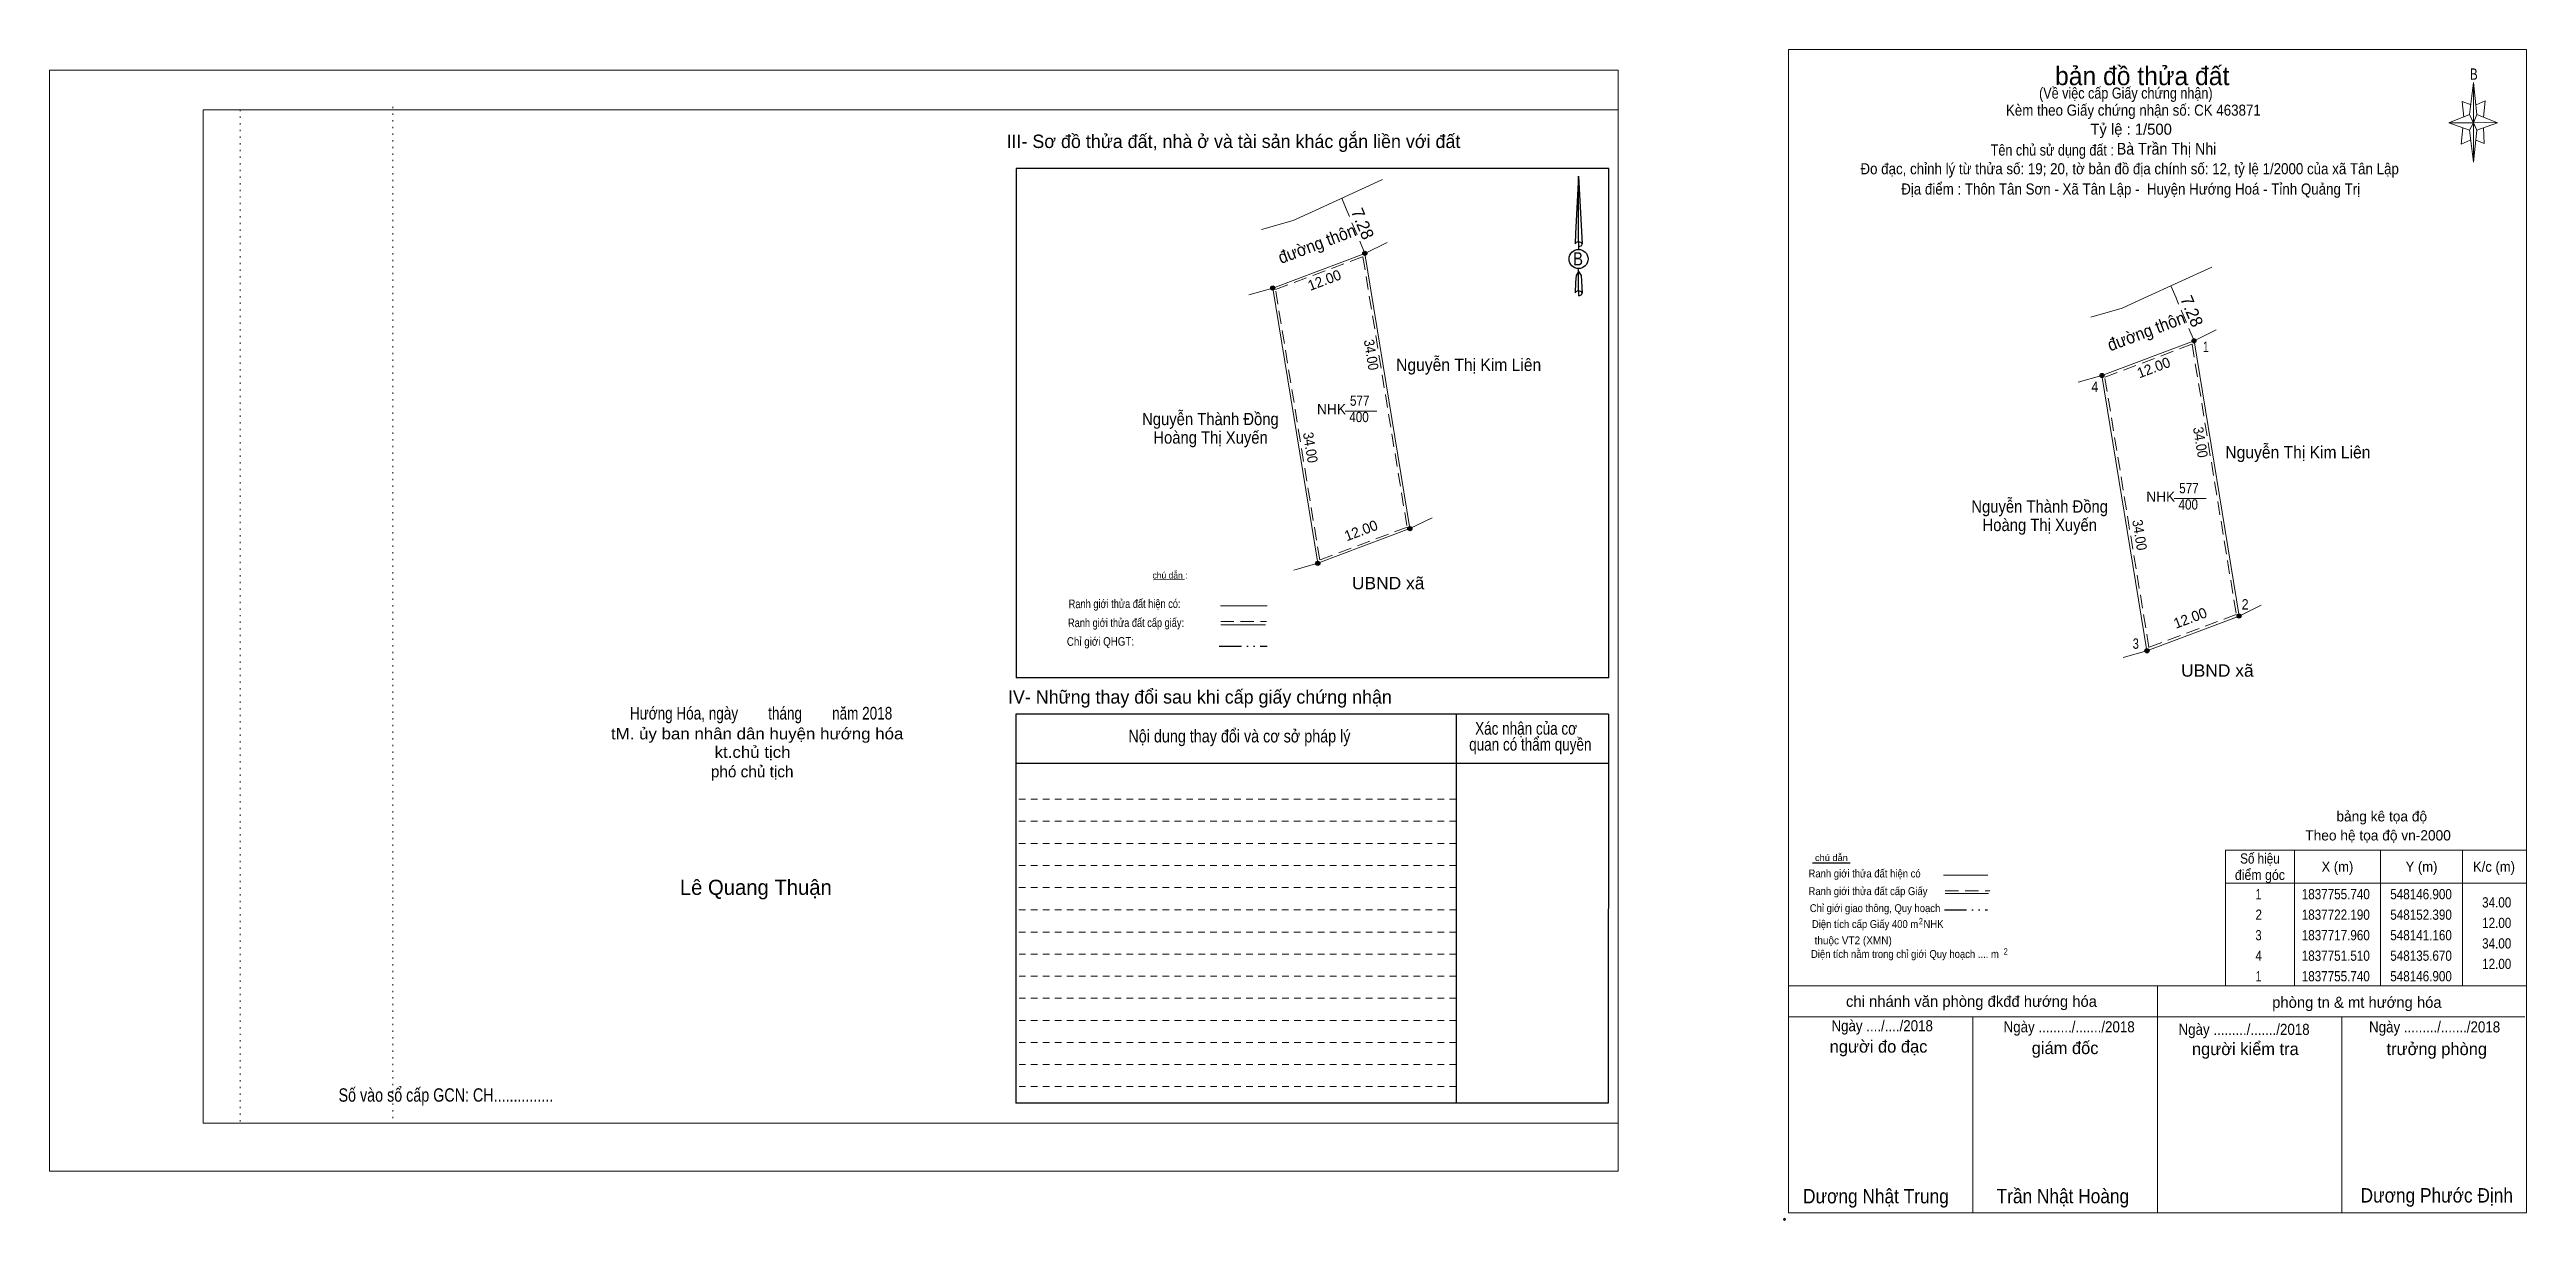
# Model space of a CAD drawing. Header units: metres. Extents: x 547712 to 548210, y 1837665 to 1837824.
# Drawn here: x 547711.7 to 548013.7, y 1837664.5 to 1837807.2 of the extents above; entities that cross this region are included whole.
import ezdxf
from ezdxf.enums import TextEntityAlignment as Align

# ---------------------------------------------------------------- set-up
doc = ezdxf.new("R2010")
doc.units = ezdxf.units.M
doc.header["$LTSCALE"] = 0.54
doc.header["$PDMODE"] = 32
doc.header["$PDSIZE"] = 0.27
for name, pattern in [('DASH_DOUBLE_DOT', [9.2, 5, -1.2, 0.3, -1.2, 0.3, -1.2]), ('DOTTED', [1.5, 0.3, -1.2]), ('MEDIUM_DASHED', [4.5, 3, -1.5]), ('SHORT_DASHED', [2.7, 1.5, -1.2])]:
    doc.linetypes.add(name, pattern=pattern)
for name, color, linetype, lineweight in [('1', 7, 'Continuous', 13), ('16', 7, 'Continuous', 25), ('18', 7, 'Continuous', 25), ('28', 7, 'SHORT_DASHED', 13), ('4', 7, 'Continuous', 13), ('5', 7, 'DASH_DOUBLE_DOT', 13), ('55', 7, 'Continuous', 13), ('63', 7, 'Continuous', 13), ('7', 7, 'Continuous', 13)]:
    doc.layers.add(name, color=color, linetype=linetype, lineweight=lineweight)

msp = doc.modelspace()

# ---------------------------------------------------------------- texts
at = {"layer": '16', "width": 0.8}
for p in [(547939.9, 1837700.61), (547950.24, 1837696.91)]:
    msp.add_text('2', height=0.8, dxfattribs=at).set_placement(p, align=Align.CENTER)
at = {"layer": '18'}
for s, height, width, p in [('B', 1.61, 0.85, (547898.09, 1837780.94)), ('Hướng Hóa, ngày        tháng        năm 2018', 1.542, 0.8, (547798.48, 1837725.59)), ('tM. ủy ban nhân dân huyện hướng hóa', 1.398, 1.1, (547798.005, 1837723.17)), ('kt.chủ tịch', 1.398, 1.1, (547797.445, 1837720.92)), ('Số vào sổ cấp GCN: CH...............', 1.631, 0.8, (547760.05, 1837679.01))]:
    msp.add_text(s, height=height, dxfattribs=dict(at, width=width)).set_placement(p, align=Align.CENTER)
for s, height, p in [('phó chủ tịch', 1.398, (547797.395, 1837718.55)), ('Lê Quang Thuận', 1.845, (547797.84, 1837704.22))]:
    msp.add_text(s, height=height, dxfattribs=at).set_placement(p, align=Align.CENTER)
at = {"layer": '28'}
for s, p in [('III- Sơ đồ thửa đất, nhà ở và tài sản khác gắn liền với đất', (547856.08, 1837795.25)), ('IV- Những thay đổi sau khi cấp giấy chứng nhận', (547851.99, 1837727.53))]:
    msp.add_text(s, height=1.631, dxfattribs=at).set_placement(p, align=Align.CENTER)
for s, width, p in [('Xác nhận của cơ', 0.8, (547891.76, 1837723.74)), ('Nội dung thay đổi và cơ sở pháp lý', 0.85, (547856.81, 1837722.8)), (' quan có thẩm quyền', 0.8, (547892.05, 1837721.8))]:
    msp.add_text(s, height=1.538, dxfattribs=dict(at, width=width)).set_placement(p, align=Align.CENTER)
at = {"layer": '4'}
msp.add_text('7.28', height=1.5, rotation=292.77, dxfattribs=at).set_placement((547870.38, 1837787.53))
at = {"layer": '4', "width": 0.95}
msp.add_text('đường thôn', height=1.5, rotation=20.64, dxfattribs=at).set_placement((547861.88, 1837781.11))
at = {"layer": '4'}
for p in [(547867.3897, 1837778.5631), (547871.8497, 1837748.0431)]:
    msp.add_text('12.00', height=1.25, rotation=20.64, dxfattribs=at).set_placement(p, align=Align.CENTER)
at = {"layer": '4', "width": 0.9}
for p in [(547872.2699, 1837769.9459), (547864.8499, 1837758.6459)]:
    msp.add_text('34.00', height=1.25, rotation=279.293, dxfattribs=at).set_placement(p, align=Align.CENTER)
at = {"layer": '4'}
for s, height, width, p in [('Nguyễn Thị Kim Liên', 1.5, 0.95, (547884.76, 1837768.08)), ('577', 1.25, 0.85, (547871.475, 1837763.83)), ('Nguyễn Thành Đồng', 1.5, 0.9, (547853.27, 1837761.47)), ('400', 1.25, 0.85, (547871.39, 1837761.84)), ('Hoàng Thị Xuyến', 1.5, 0.9, (547853.285, 1837759.22)), ('UBND xã', 1.511, 1.05, (547874.945, 1837741.47))]:
    msp.add_text(s, height=height, dxfattribs=dict(at, width=width)).set_placement(p, align=Align.CENTER)
msp.add_text('NHK', height=1.25, dxfattribs=at).set_placement((547868.035, 1837762.79), align=Align.CENTER)
at = {"layer": '5'}
for s, height, width, p in [('Ranh giới thửa đất hiện có ', 0.96, 0.9, (547933.195, 1837706.34)), ('chú dẫn', 0.7999, 1.05, (547928.99, 1837708.34)), ('Ranh giới thửa đất cấp Giấy', 0.96, 0.9, (547933.45, 1837704.19)), ('Chỉ giới giao thông, Quy hoạch', 0.96, 0.9, (547934.31, 1837702.12)), ('Diện tích cấp Giấy 400 m  NHK', 0.96, 0.9, (547934.635, 1837700.18)), ('thuộc VT2 (XMN)', 0.96, 0.95, (547931.645, 1837698.19)), ('Diện tích nằm trong chỉ giới Quy hoạch .... m', 0.96, 0.9, (547937.955, 1837696.53))]:
    msp.add_text(s, height=height, dxfattribs=dict(at, width=width)).set_placement(p, align=Align.CENTER)
at = {"layer": '55'}
for s, height, width, p in [('Ranh giới thửa đất hiện có:', 1.052, 0.8, (547842.8088, 1837739.1764)), ('Ranh giới thửa đất cấp giấy:', 1.048, 0.8, (547842.9838, 1837736.8669)), ('Chỉ giới QHGT:', 1.048, 0.85, (547839.8638, 1837734.5797))]:
    msp.add_text(s, height=height, rotation=0.135, dxfattribs=dict(at, width=width)).set_placement(p, align=Align.CENTER)
at = {"layer": '63'}
for s, width, p in [('điểm góc', 0.9, (547981.24, 1837706.03)), ('Số hiệu', 0.85, (547981.24, 1837708.03)), ('X (m)', 0.95, (547990.69, 1837707.03)), ('Y (m)', 0.95, (548000.945, 1837707.03)), ('K/c (m)', 0.95, (548009.785, 1837707.03)), (' 1', 0.75, (547980.89, 1837703.68)), ('1837755.740', 0.85, (547990.49, 1837703.68)), ('548146.900', 0.85, (548000.89, 1837703.68)), (' 2', 0.85, (547980.895, 1837701.18)), ('1837722.190', 0.85, (547990.49, 1837701.18)), ('548152.390', 0.85, (548000.89, 1837701.18)), (' 3', 0.8, (547980.885, 1837698.68)), ('1837717.960', 0.85, (547990.49, 1837698.68)), ('548141.160', 0.85, (548000.89, 1837698.68)), (' 4', 0.85, (547980.89, 1837696.18)), ('1837751.510', 0.85, (547990.49, 1837696.18)), ('548135.670', 0.85, (548000.89, 1837696.18)), (' 1', 0.75, (547980.89, 1837693.68)), ('1837755.740', 0.85, (547990.49, 1837693.68)), ('548146.900', 0.85, (548000.89, 1837693.68))]:
    msp.add_text(s, height=1.25, dxfattribs=dict(at, width=width)).set_placement(p, align=Align.CENTER)
at = {"layer": '63', "width": 0.85}
for s, p in [('34.00', (548011.89, 1837702.68)), ('12.00', (548011.89, 1837700.18)), ('34.00', (548011.89, 1837697.68)), ('12.00', (548011.89, 1837695.18))]:
    msp.add_text(s, height=1.25, dxfattribs=at).set_placement(p, align=Align.RIGHT)
at = {"layer": '7'}
for s, height, p in [('bản đồ thửa đất', 2.25, (547966.885, 1837802.91)), ('Tỷ lệ : 1/500', 1.35, (547965.535, 1837796.87)), ('NHK', 1.25, (547969.145, 1837752.13)), ('bảng kê tọa độ', 1.25, (547996.095, 1837713.17)), ('Theo hệ tọa độ vn-2000', 1.25, (547995.645, 1837710.85)), ('chi nhánh văn phòng đkđđ hướng hóa', 1.35, (547946.07, 1837690.57)), ('phòng tn & mt hướng hóa', 1.35, (547993.065, 1837690.45)), ('người đo đạc', 1.5, (547934.735, 1837684.99)), ('giám đốc', 1.5, (547957.485, 1837684.81)), ('người kiểm tra', 1.5, (547979.465, 1837684.69)), ('trưởng phòng', 1.5, (548002.805, 1837684.69))]:
    msp.add_text(s, height=height, dxfattribs=at).set_placement(p, align=Align.CENTER)
for s, height, width, p in [('B', 1.378, 0.75, (548007.325, 1837803.57)), ('(Về việc cấp Giấy chứng nhận)', 1.35, 0.85, (547964.89, 1837801.27)), ('Kèm theo Giấy chứng nhận số: CK 463871', 1.35, 0.9, (547965.81, 1837799.19)), ('Tên chủ sử dụng đất :', 1.35, 0.85, (547955.925, 1837794.33)), ('Đo đạc, chỉnh lý từ thửa số: 19; 20, tờ bản đồ địa chính số: 12, tỷ lệ 1/2000 của xã Tân Lập', 1.35, 0.9, (547965.355, 1837792.05)), ('Địa điểm : Thôn Tân Sơn - Xã Tân Lập -  Huyện Hướng Hoá - Tỉnh Quảng Trị ', 1.35, 0.9, (547965.705, 1837789.58)), ('1', 1.259, 0.75, (547974.64, 1837770.38)), ('4', 1.259, 0.9, (547961.11, 1837765.53)), ('Nguyễn Thị Kim Liên', 1.5, 0.95, (547985.87, 1837757.42)), ('Nguyễn Thành Đồng', 1.5, 0.9, (547954.38, 1837750.81)), ('400', 1.25, 0.85, (547972.5, 1837751.18)), ('577', 1.25, 0.85, (547972.585, 1837753.17)), ('Hoàng Thị Xuyến', 1.5, 0.9, (547954.395, 1837748.56)), ('2', 1.259, 0.9, (547979.435, 1837739)), ('3', 1.259, 0.8, (547966.105, 1837734.21)), ('UBND xã', 1.511, 1.05, (547976.055, 1837730.81)), ('Ngày ..../..../2018', 1.35, 0.9, (547935.18, 1837687.59)), ('Ngày ........./......./2018', 1.35, 0.9, (547957.98, 1837687.46)), ('Ngày ........./......./2018', 1.35, 0.9, (547979.31, 1837687.15)), ('Ngày ........./......./2018', 1.35, 0.9, (548002.54, 1837687.45)), ('Dương Nhật Trung', 1.75, 0.9, (547934.42, 1837666.62)), ('Trần Nhật Hoàng', 1.75, 0.9, (547957.215, 1837666.63)), ('Dương Phước Định', 1.75, 0.9, (548002.805, 1837666.72))]:
    msp.add_text(s, height=height, dxfattribs=dict(at, width=width)).set_placement(p, align=Align.CENTER)
at = {"layer": '7', "width": 0.9}
msp.add_text('Bà Trần Thị Nhi', height=1.44, dxfattribs=at).set_placement((547963.79, 1837794.44))
at = {"layer": '7'}
msp.add_text('7.28', height=1.5, rotation=292.77, dxfattribs=at).set_placement((547971.49, 1837776.87))
at = {"layer": '7', "width": 0.95}
msp.add_text('đường thôn', height=1.5, rotation=20.64, dxfattribs=at).set_placement((547962.99, 1837770.45))
at = {"layer": '7'}
for s, height, rotation, p in [('12.00', 1.25, 20.64, (547968.4997, 1837767.9031)), ('chú dẫn :', 0.7747, 359.974, (547848.3448, 1837742.7789)), ('12.00', 1.25, 20.64, (547972.9597, 1837737.3831))]:
    msp.add_text(s, height=height, rotation=rotation, dxfattribs=at).set_placement(p, align=Align.CENTER)
at = {"layer": '7', "width": 0.9}
for p in [(547973.3799, 1837759.2859), (547965.9599, 1837747.9859)]:
    msp.add_text('34.00', height=1.25, rotation=279.293, dxfattribs=at).set_placement(p, align=Align.CENTER)

# ---------------------------------------------------------------- hatches: boundary and pattern name
at = {"layer": '4'}
for points in [[(547872.3519, 1837782.41, 1), (547871.8481, 1837782.41, 1)], [(547861.1219, 1837778.18, 1), (547860.6181, 1837778.18, 1)], [(547877.8419, 1837748.86, 1), (547877.3381, 1837748.86, 1)], [(547866.6119, 1837744.63, 1), (547866.1081, 1837744.63, 1)], [(547866.6119, 1837744.63, 1), (547866.1081, 1837744.63, 1)]]:
    msp.add_hatch(color=256, dxfattribs=at).paths.add_polyline_path(points)
at = {"layer": '7'}
for points in [[(547973.4619, 1837771.75, 1), (547972.9581, 1837771.75, 1)], [(547962.2319, 1837767.52, 1), (547961.7281, 1837767.52, 1)], [(547978.9519, 1837738.2, 1), (547978.4481, 1837738.2, 1)], [(547967.7219, 1837733.97, 1), (547967.2181, 1837733.97, 1)], [(547967.7219, 1837733.97, 1), (547967.2181, 1837733.97, 1)]]:
    msp.add_hatch(color=256, dxfattribs=at).paths.add_polyline_path(points)

# ---------------------------------------------------------------- linework, layer by layer
at = {"layer": '1'}
for p, q in [((547730.47, 1837799.89), (547902.98, 1837799.89)), ((547730.47, 1837676.41), (547730.47, 1837799.89)), ((547902.98, 1837799.89), (547902.98, 1837675.37)), ((547730.47, 1837676.41), (547902.98, 1837676.41))]:
    msp.add_line(p, q, dxfattribs=at)
at = {"layer": '1', "linetype": 'DOTTED'}
for p, q in [((547734.95, 1837799.89), (547734.95, 1837676.41)), ((547753.56, 1837800.27), (547753.56, 1837676.77))]:
    msp.add_line(p, q, dxfattribs=at)
at = {"layer": '1'}
msp.add_lwpolyline([(547711.72, 1837670.54), (547902.98, 1837670.54), (547902.98, 1837804.75), (547711.72, 1837804.75)], close=True, dxfattribs=at)
msp.add_lwpolyline([(547737.46, 1837799.89), (547902.98, 1837799.89), (547902.98, 1837676.41), (547737.46, 1837676.41)], dxfattribs=at)
at = {"layer": '16'}
msp.add_line((547931.29, 1837708.1), (547926.67, 1837708.1), dxfattribs=at)
at = {"layer": '18'}
for p, q in [((547898.15, 1837791.8), (547898.6, 1837783.57)), ((547898.15, 1837791.8), (547898.6, 1837783.57)), ((547898.15, 1837791.8), (547898.6, 1837783.57)), ((547897.8, 1837784.82), (547897.74, 1837783.58)), ((547898.15, 1837783.8), (547898.15, 1837783.51)), ((547898.15, 1837783.51), (547898.15, 1837783.29)), ((547898.15, 1837783.29), (547898.15, 1837782.95)), ((547898.15, 1837783.29), (547898.15, 1837782.95)), ((547898.15, 1837783.29), (547898.15, 1837782.95)), ((547898.6, 1837783.57), (547898.6, 1837783.58)), ((547898.15, 1837780.18), (547898.15, 1837780.53)), ((547898.15, 1837780.18), (547898.15, 1837780.53)), ((547898.15, 1837780.18), (547898.15, 1837780.53)), ((547898.15, 1837780.18), (547898.46, 1837779.73)), ((547898.15, 1837780.18), (547898.46, 1837779.73)), ((547898.15, 1837780.18), (547898.46, 1837779.73)), ((547898.46, 1837779.73), (547898.6, 1837777.57)), ((547898.46, 1837779.73), (547898.6, 1837777.57)), ((547898.46, 1837779.73), (547898.6, 1837777.57)), ((547898.15, 1837777.84), (547898.15, 1837777.53)), ((547898.15, 1837777.53), (547898.15, 1837777.28)), ((547898.6, 1837777.57), (547898.6, 1837777.59))]:
    msp.add_line(p, q, dxfattribs=at)
for points in [[(547898.15, 1837783.8), (547898.15, 1837791.8), (547897.8, 1837784.82)], [(547898.15, 1837777.84), (547898.15, 1837780.18), (547897.88, 1837779.73), (547897.8, 1837778.85), (547897.74, 1837777.59)]]:
    msp.add_lwpolyline(points, dxfattribs=at)
msp.add_ellipse((547898.1629, 1837781.7234), major_axis=(0, 1.1725), ratio=0.983453, dxfattribs=at)
for centre, start_param, end_param in [((547898.1634, 1837783.5302), 1.57079633, 3.07445202), ((547898.1634, 1837783.5302), 0.06714063, 1.57079633), ((547898.1634, 1837783.5302), 4.71238898, 6.28318531), ((547898.1634, 1837777.5458), 2.49106941, 3.07427841), ((547898.1634, 1837777.5458), 1.57079633, 2.49106941), ((547898.1634, 1837777.5458), 0.06714063, 1.57079633), ((547898.1634, 1837777.5458), 4.71238898, 6.28318531)]:
    msp.add_ellipse(centre, major_axis=(0.4227, 0), ratio=0.655448, start_param=start_param, end_param=end_param, dxfattribs=at)
at = {"layer": '28', "linetype": 'Continuous', "lineweight": 25}
for p, q in [((547901.85, 1837730.66), (547829.6, 1837730.66)), ((547883.22, 1837726.26), (547883.23, 1837678.83)), ((547901.79, 1837726.26), (547901.76, 1837678.83)), ((547901.76, 1837720.25), (547829.56, 1837720.25)), ((547901.76, 1837678.83), (547829.56, 1837678.83))]:
    msp.add_line(p, q, dxfattribs=at)
at = {"layer": '28'}
for p, q in [((547883.22, 1837715.88), (547829.56, 1837715.88)), ((547883.22, 1837713.19), (547829.56, 1837713.19)), ((547883.22, 1837710.47), (547829.56, 1837710.47)), ((547883.22, 1837707.79), (547829.56, 1837707.79)), ((547883.22, 1837705.1), (547829.56, 1837705.1)), ((547883.22, 1837702.4), (547829.56, 1837702.4)), ((547883.22, 1837699.67), (547829.56, 1837699.67)), ((547883.23, 1837696.99), (547829.56, 1837696.99)), ((547883.23, 1837694.32), (547829.56, 1837694.32)), ((547883.23, 1837691.63), (547829.56, 1837691.63)), ((547883.23, 1837688.92), (547829.56, 1837688.92)), ((547883.23, 1837686.21), (547829.56, 1837686.21)), ((547883.23, 1837683.54), (547829.56, 1837683.54)), ((547883.23, 1837680.85), (547829.56, 1837680.85))]:
    msp.add_line(p, q, dxfattribs=at)
at = {"layer": '28', "linetype": 'Continuous', "lineweight": 25}
for points in [[(547901.85, 1837730.66), (547901.85, 1837792.76), (547829.6, 1837792.76), (547829.6, 1837730.66)], [(547901.79, 1837726.26), (547829.56, 1837726.26), (547829.56, 1837678.83)]]:
    msp.add_lwpolyline(points, dxfattribs=at)
at = {"layer": '4'}
for p, q in [((547866.05, 1837787.64), (547874.26, 1837791.4)), ((547859.5, 1837785.31), (547863.35, 1837786.4)), ((547863.35, 1837786.4), (547866.05, 1837787.64)), ((547872.1, 1837782.41), (547874.81, 1837783.75)), ((547860.87, 1837778.18), (547857.96, 1837777.36)), ((547869.69, 1837763.18), (547873.57, 1837763.18)), ((547877.59, 1837748.86), (547880.3, 1837750.19)), ((547866.36, 1837744.63), (547863.45, 1837743.81))]:
    msp.add_line(p, q, dxfattribs=at)
at = {"layer": '4', "linetype": 'MEDIUM_DASHED'}
for p, q in [((547869.9, 1837787.64), (547869.28, 1837789.12)), ((547872.1, 1837782.41), (547869.9, 1837787.64))]:
    msp.add_line(p, q, dxfattribs=at)
at = {"layer": '4'}
for points in [[(547866.36, 1837744.63), (547860.87, 1837778.18), (547872.1, 1837782.41), (547877.59, 1837748.86)], [(547872.1, 1837782.41), (547877.59, 1837748.86), (547866.36, 1837744.63), (547860.87, 1837778.18)]]:
    msp.add_lwpolyline(points, close=True, dxfattribs=at)
at = {"layer": '4', "linetype": 'MEDIUM_DASHED'}
msp.add_lwpolyline([(547866.6, 1837745.04), (547861.21, 1837777.99), (547871.86, 1837782), (547877.25, 1837749.05)], close=True, dxfattribs=at)
at = {"layer": '4', "lineweight": 25}
for centre in [(547872.1, 1837782.41), (547860.87, 1837778.18), (547877.59, 1837748.86), (547866.36, 1837744.63), (547866.36, 1837744.63)]:
    msp.add_circle(centre, 0.2519, dxfattribs=at)
at = {"layer": '5', "lineweight": 25}
for p, q in [((547854.35, 1837734.54), (547860.18, 1837734.54)), ((547942.77, 1837702.4), (547948.01, 1837702.4))]:
    msp.add_line(p, q, dxfattribs=at)
at = {"layer": '5', "linetype": 'Continuous'}
for p, q in [((547942.67, 1837706.61), (547948.05, 1837706.61)), ((547942.87, 1837704.37), (547948.14, 1837704.37))]:
    msp.add_line(p, q, dxfattribs=at)
at = {"layer": '5', "linetype": 'MEDIUM_DASHED'}
msp.add_line((547942.87, 1837704.69), (547948.31, 1837704.69), dxfattribs=at)
at = {"layer": '55'}
for p, q in [((547854.49, 1837739.44), (547860.18, 1837739.44)), ((547854.53, 1837737.15), (547859.98, 1837737.15)), ((547854.53, 1837737.15), (547859.98, 1837737.15))]:
    msp.add_line(p, q, dxfattribs=at)
at = {"layer": '55', "linetype": 'MEDIUM_DASHED'}
msp.add_line((547854.52, 1837737.54), (547860.1, 1837737.54), dxfattribs=at)
at = {"layer": '63'}
for p, q in [((547985.44, 1837709.65), (547985.44, 1837693.15)), ((547995.94, 1837709.65), (547995.94, 1837693.15)), ((548005.94, 1837709.65), (548005.94, 1837693.15)), ((547977.04, 1837705.65), (548013.74, 1837705.65))]:
    msp.add_line(p, q, dxfattribs=at)
msp.add_lwpolyline([(547977.04, 1837709.65), (548013.74, 1837709.65), (548013.74, 1837693.15), (547977.04, 1837693.15)], close=True, dxfattribs=at)
at = {"layer": '7'}
for p, q in [((548006.79, 1837799.32), (548007.29, 1837803.22)), ((548006.79, 1837797.42), (548004.29, 1837798.32)), ((548007.69, 1837799.32), (548010.19, 1837798.32)), ((548007.69, 1837797.42), (548007.29, 1837793.52)), ((548008.59, 1837795.82), (548007.59, 1837796.22)), ((548008.49, 1837797.72), (548008.59, 1837795.82)), ((547967.16, 1837776.98), (547975.37, 1837780.74)), ((547964.46, 1837775.74), (547967.16, 1837776.98)), ((547960.61, 1837774.65), (547964.46, 1837775.74)), ((547973.21, 1837771.75), (547975.92, 1837773.09)), ((547961.98, 1837767.52), (547959.07, 1837766.7)), ((547970.8, 1837752.52), (547974.68, 1837752.52)), ((547846.34, 1837742.62), (547850.11, 1837742.69)), ((547978.7, 1837738.2), (547981.41, 1837739.53)), ((547967.47, 1837733.97), (547964.56, 1837733.15)), ((547923.74, 1837693.15), (548013.74, 1837693.15)), ((547923.74, 1837693.15), (548013.74, 1837693.15)), ((547923.74, 1837693.15), (548013.74, 1837693.15)), ((547968.74, 1837665.45), (547968.74, 1837693.15)), ((547923.74, 1837689.35), (548013.54, 1837689.35)), ((547946.24, 1837665.45), (547946.24, 1837689.35)), ((547991.24, 1837665.45), (547991.24, 1837689.35)), ((548013.74, 1837665.45), (547923.74, 1837665.45))]:
    msp.add_line(p, q, dxfattribs=at)
at = {"layer": '7', "linetype": 'MEDIUM_DASHED'}
for p, q in [((547971.01, 1837776.98), (547970.39, 1837778.46)), ((547973.21, 1837771.75), (547971.01, 1837776.98))]:
    msp.add_line(p, q, dxfattribs=at)
at = {"layer": '7'}
for points in [[(547923.74, 1837807.25), (548013.74, 1837807.25), (548013.74, 1837665.45), (547923.74, 1837665.45)], [(548007.29, 1837803.22), (548007.69, 1837799.32), (548007.29, 1837798.32)], [(548007.29, 1837798.32), (548004.29, 1837798.32), (548006.79, 1837799.32), (548007.69, 1837797.42), (548010.19, 1837798.32), (548007.29, 1837798.42)], [(548007.29, 1837798.32), (548007.29, 1837793.52), (548006.79, 1837797.42)], [(547967.47, 1837733.97), (547961.98, 1837767.52), (547973.21, 1837771.75), (547978.7, 1837738.2)], [(547973.21, 1837771.75), (547978.7, 1837738.2), (547967.47, 1837733.97), (547961.98, 1837767.52)]]:
    msp.add_lwpolyline(points, close=True, dxfattribs=at)
for points in [[(548006.99, 1837800.52), (548005.89, 1837800.92), (548006.09, 1837799.02)], [(548007.59, 1837800.52), (548008.69, 1837801.02), (548008.49, 1837799.02)], [(548007.29, 1837798.32), (548006.79, 1837799.32), (548004.29, 1837798.32)], [(548007.29, 1837798.32), (548007.69, 1837797.42), (548010.19, 1837798.32)], [(548005.99, 1837797.72), (548005.79, 1837795.72), (548006.89, 1837796.22)]]:
    msp.add_lwpolyline(points, dxfattribs=at)
at = {"layer": '7', "linetype": 'MEDIUM_DASHED'}
msp.add_lwpolyline([(547967.71, 1837734.38), (547962.32, 1837767.33), (547972.97, 1837771.34), (547978.36, 1837738.39)], close=True, dxfattribs=at)
at = {"layer": '7', "lineweight": 25}
for centre in [(547973.21, 1837771.75), (547961.98, 1837767.52), (547978.7, 1837738.2), (547967.47, 1837733.97), (547967.47, 1837733.97)]:
    msp.add_circle(centre, 0.2519, dxfattribs=at)
at = {"layer": '7'}
msp.add_point((547923.27, 1837664.67), dxfattribs=at)

msp.set_redraw_order([(e.dxf.handle, doc.entitydb.next_handle()) for e in msp.query("TEXT MTEXT ATTDEF DIMENSION ARC_DIMENSION")])  # texts and dimensions are drawn at this point

doc.saveas('drawing.dxf')
